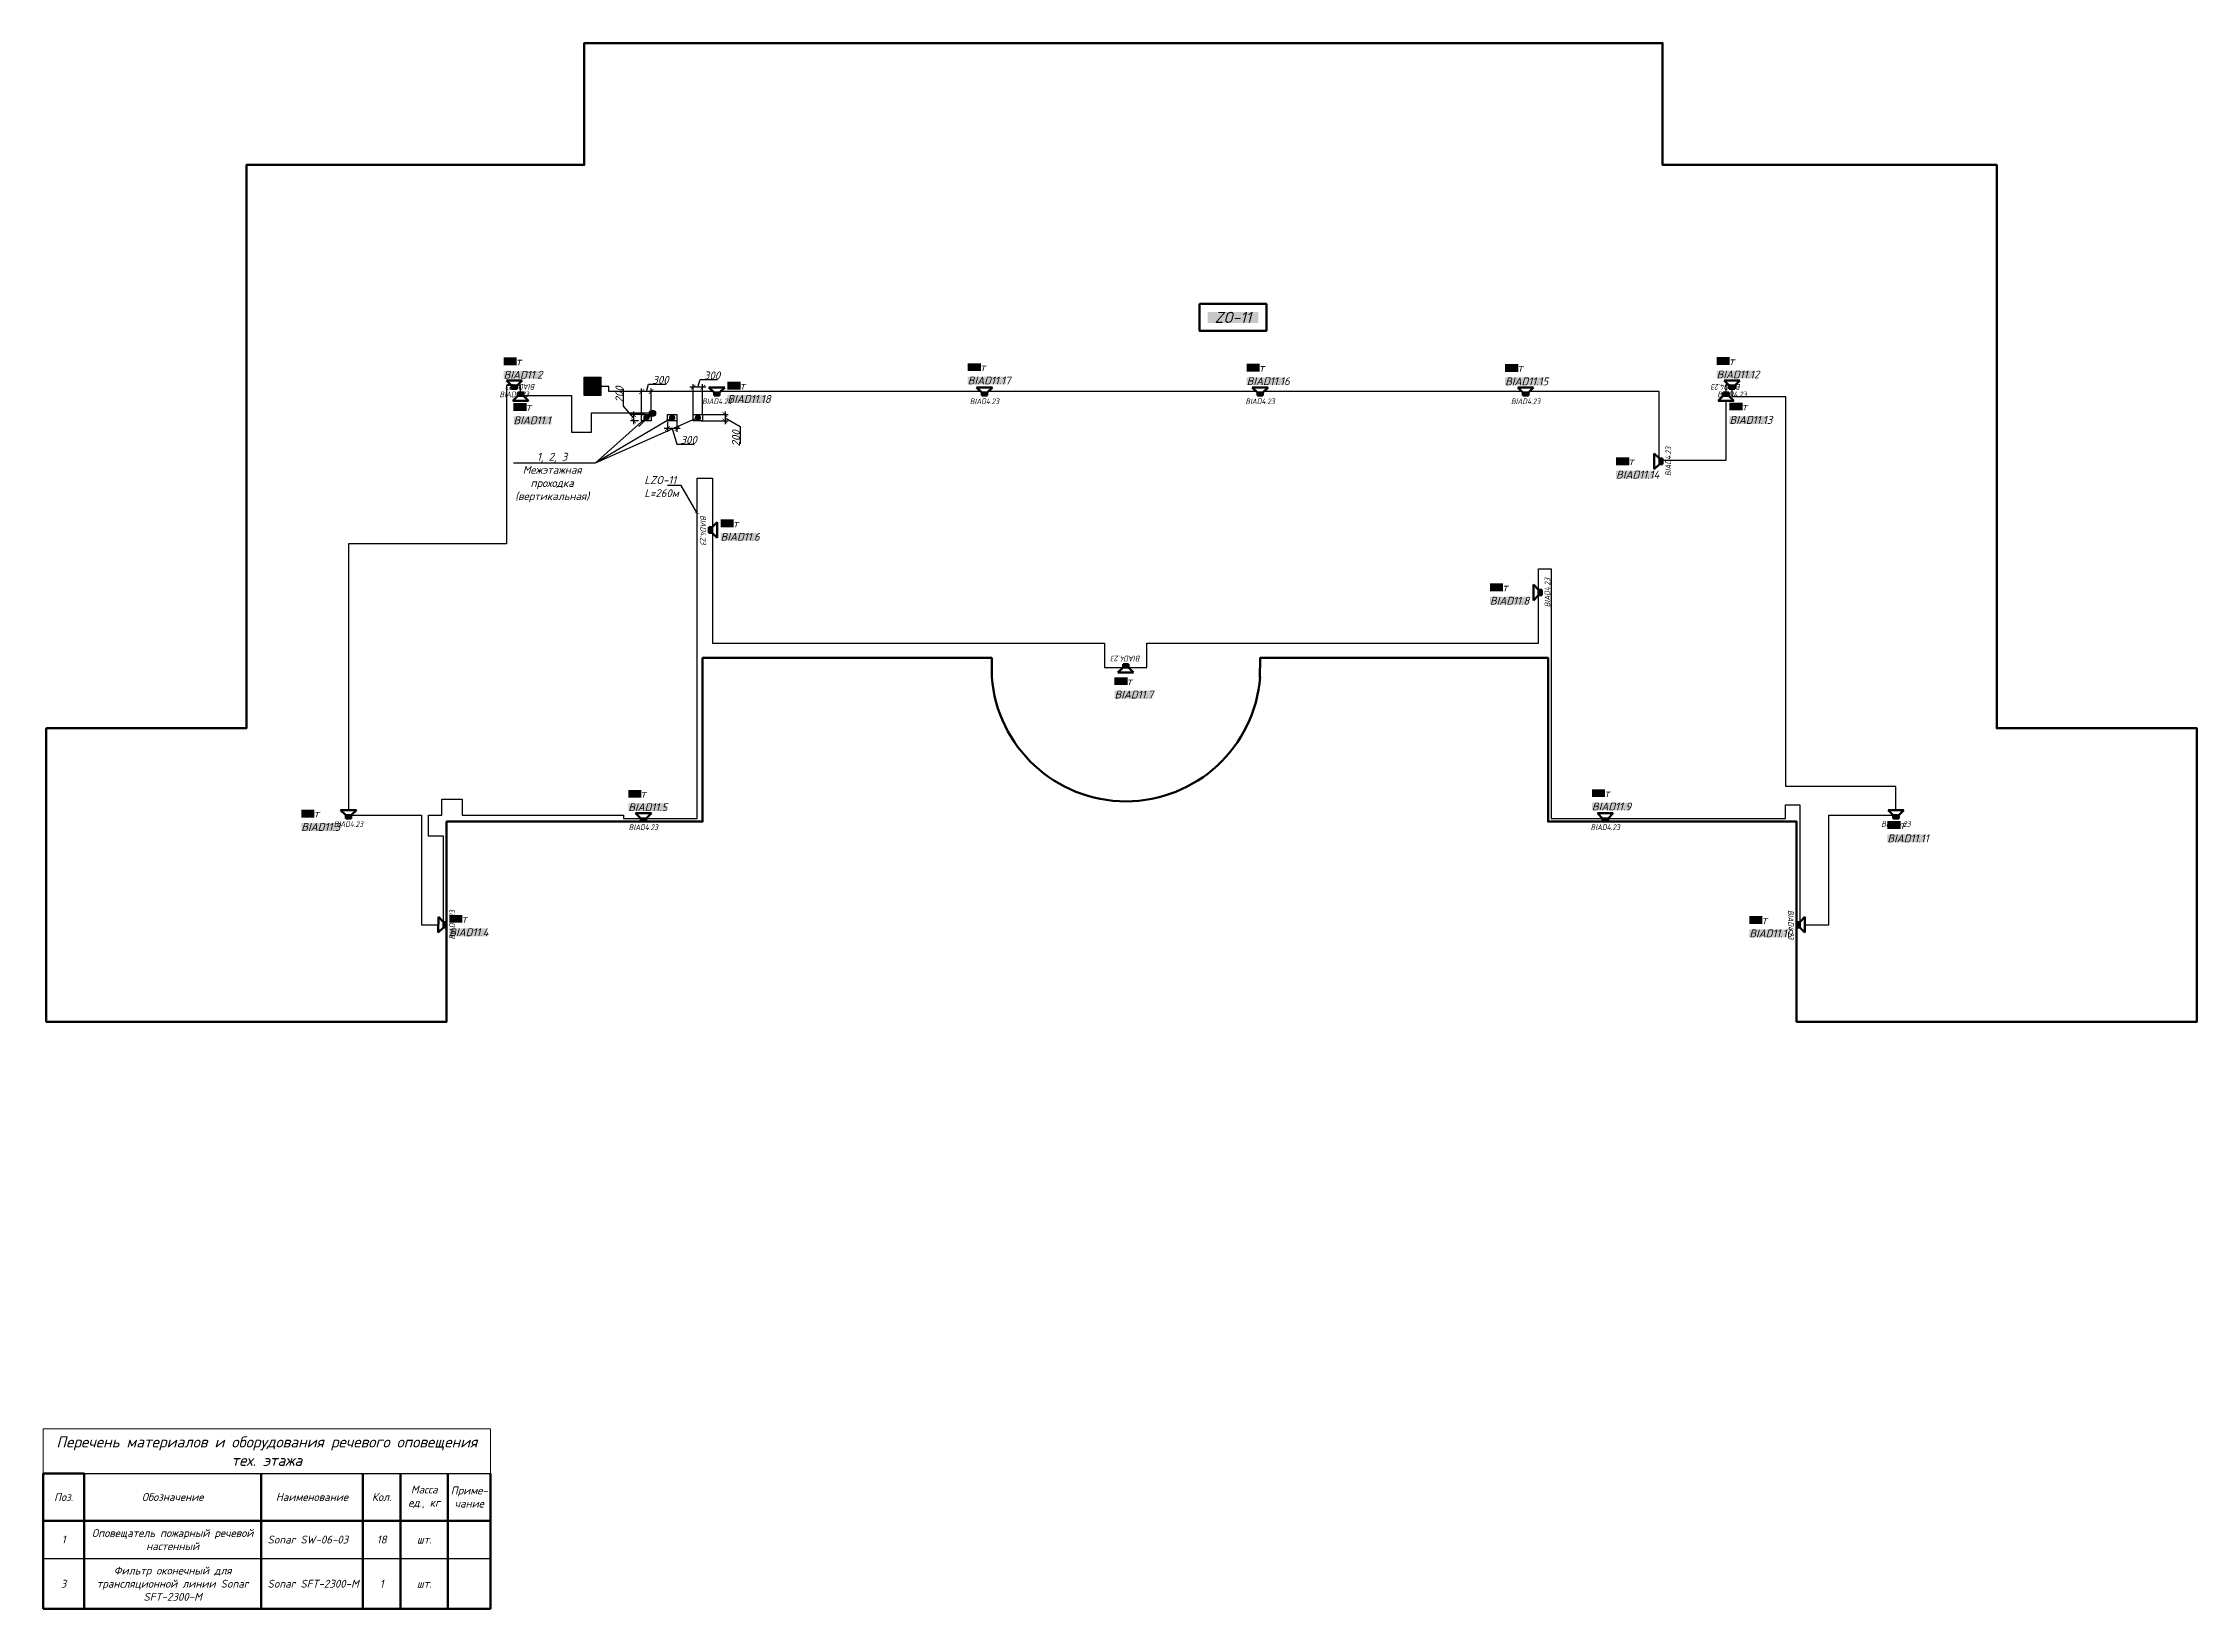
# Model space of a CAD drawing. Extents: x -152830 to 1281226, y -304852 to -2349.
# Drawn here: x 833059 to 901374, y -142658 to -92985 of the extents above; entities that cross this region are included whole.
import ezdxf
from ezdxf import colors
from ezdxf.entities.mleader import LeaderData, LeaderLine
from ezdxf.enums import TextEntityAlignment as Align
from ezdxf.math import Vec2, Vec3

# ---------------------------------------------------------------- set-up
doc = ezdxf.new("R2010")
doc.units = 0
doc.header["$LTSCALE"] = 100
doc.header["$PDMODE"] = 1
doc.header["$PDSIZE"] = 200
doc.linetypes.add('CONTI', pattern=[0])
doc.layers.get('Defpoints').update_dxf_attribs({"color": 42})
for name, color, linetype in [('_1', 7, 'Continuous'), ('_Мэжэтажная', 7, 'Continuous'), ('_СОУЭ_Аннотации', 7, 'Continuous'), ('ODG - Проводка', 3, 'Continuous')]:
    doc.layers.add(name, color=color, linetype=linetype)
for name, color, linetype, lineweight in [('_13_СОУЭ_линии', 5, 'Continuous', 70), ('_СОУЭ Оповещение_речевое', 7, 'Continuous', 30), ('НО Оповещатели Речь', 5, 'Continuous', 50), ('Радио', 5, 'Continuous', 30), ('СС_СКК_Лоток', 170, 'Continuous', 30)]:
    doc.layers.add(name, color=color, linetype=linetype, lineweight=lineweight)
doc.styles.add('BRAZEN-txt', font='isocpeui.ttf')
doc.styles.add('ISOCPEUR', font='isocpeui.ttf', dxfattribs={"height": 250})
doc.styles.add('OlympDesign', font='isocpeui.ttf', dxfattribs={"height": 250})
doc.linetypes.add('Открыто в трубе', pattern='A,2,[1,BDG_GOST,S=1,R=0,X=0,Y=0],-4', length=6)
doc.dimstyles.new('BRAZEN-Размеры_осевые', dxfattribs={"dimscale": 0, "dimtxt": 350, "dimasz": 150, "dimexe": 100, "dimexo": 100, "dimgap": 70, "dimtad": 1, "dimdec": 0, "dimzin": 0, "dimdsep": 46, "dimtxsty": 'BRAZEN-txt', "dimblk": 'ARCHTICK', "dimcen": 1, "dimdle": 100, "dimadec": 0, "dimazin": 0, "dimtfac": 1, "dimtdec": 0, "dimtofl": 0, "dimtmove": 1, "dimatfit": 3, "dimfxl": 1, "dimtolj": 1, "dimtzin": 0, "dimarcsym": 0})

msp = doc.modelspace()

# ---------------------------------------------------------------- texts
at = {"layer": '_СОУЭ_Аннотации', "color": 7, "linetype": 'Открыто в трубе', "lineweight": 60, "ltscale": 100, "style": 'OlympDesign', "bg_fill": 1, "box_fill_scale": 1, "bg_fill_color": 7, "bg_fill_true_color": 16777215, "bg_fill_transparency": 0}
for s, insert, char_height, width, attachment_point in [('ZO-11', (870799.358964, -101685.796588), 350, 1602.16185265, 5), ('6Вт', (847664.55221, -102957.041278, 0), 250, 418.76026667, 1), ('6Вт', (862386.283543, -103140.016989, 0), 250, 418.76026667, 1), ('6Вт', (886137.227393, -102947.417445, 0), 250, 418.76026667, 1), ('6Вт', (871232.447138, -103159.184139, 0), 250, 418.76026667, 1), ('6Вт', (879430.162689, -103166.722871, 0), 250, 418.76026667, 1), ('6Вт', (882950.070613, -106125.327703, 0), 250, 418.76026667, 1), ('6Вт', (878949.848757, -110125.797674, 0), 250, 418.76026667, 1), ('6Вт', (851617.764815, -116674.567883, 0), 250, 418.76026667, 1), ('6Вт', (882183.820168, -116654.047082, 0), 250, 418.76026667, 1), ('6Вт', (841248.417468, -117302.066102, 0), 250, 418.76026667, 1), ('6Вт', (887175.917468, -120677.066102, 0), 250, 418.76026667, 1)]:
    msp.add_mtext(s, dxfattribs=dict(at, insert=insert, char_height=char_height, width=width, attachment_point=attachment_point))
at = {"layer": '_СОУЭ_Аннотации', "char_height": 250, "width": 1197.06228103, "attachment_point": 1, "style": 'OlympDesign', "bg_fill": 1, "box_fill_scale": 1, "bg_fill_color": 7, "bg_fill_true_color": 16777215, "bg_fill_transparency": 0}
for s, insert in [('BIAD11.13', (886547.803754, -104815.489749, 0)), ('BIAD11.7', (867042.933685, -113527.626027, 0))]:
    msp.add_mtext(s, dxfattribs=dict(at, insert=insert))

# ---------------------------------------------------------------- blocks, each defined once
blk = doc.blocks.new('_ArchTick')
at = {"color": 0, "linetype": 'ByBlock', "const_width": 0.15}
blk.add_lwpolyline([(-0.5, -0.5), (0.5, 0.5)], dxfattribs=at)
blk = doc.blocks.new('*D270')
at = {"layer": 'Defpoints', "color": 0, "transparency": 16777216}
for p in [(852044, -104042), (852044, -104900), (852345, -104870)]:
    blk.add_point(p, dxfattribs=at)
at = {"layer": 'СС_СКК_Лоток', "color": 0, "linetype": 'Continuous', "lineweight": -2, "transparency": 16777216}
for p, q in [((852194, -104042), (852266, -103802)), ((852266, -103802), (852817, -103802)), ((852445, -104042), (851944, -104042)), ((852044, -104800), (852044, -103942)), ((852345, -104770), (852345, -103942))]:
    blk.add_line(p, q, dxfattribs=at)
at = {"layer": 'СС_СКК_Лоток', "color": 0, "lineweight": -2, "transparency": 16777216, "xscale": 150, "yscale": 150, "zscale": 150, "rotation": 180}
blk.add_blockref('_ArchTick', (852044, -104042), dxfattribs=at)
at = {"layer": 'СС_СКК_Лоток', "color": 0, "lineweight": -2, "transparency": 16777216, "xscale": 150, "yscale": 150, "zscale": 150}
blk.add_blockref('_ArchTick', (852345, -104042), dxfattribs=at)
at = {"layer": 'СС_СКК_Лоток', "color": 0, "lineweight": 0, "transparency": 16777216, "insert": (852642, -103667), "char_height": 250, "width": 731.08, "attachment_point": 5, "style": 'ISOCPEUR'}
blk.add_mtext('\\A1;300', dxfattribs=at)
blk = doc.blocks.new('*D271')
at = {"layer": 'Defpoints', "color": 0, "transparency": 16777216}
for p in [(851788, -104971), (852049, -104971), (852244, -104770)]:
    blk.add_point(p, dxfattribs=at)
at = {"layer": 'СС_СКК_Лоток', "color": 0, "linetype": 'Continuous', "lineweight": -2, "transparency": 16777216}
for p, q in [((851472, -104506), (851472, -103955)), ((851788, -104870), (851472, -104506)), ((852144, -104770), (851688, -104770)), ((851949, -104971), (851688, -104971)), ((851788, -104670), (851788, -105071))]:
    blk.add_line(p, q, dxfattribs=at)
at = {"layer": 'СС_СКК_Лоток', "color": 0, "lineweight": -2, "transparency": 16777216, "xscale": 150, "yscale": 150, "zscale": 150}
for p, rotation in [((851788, -104770), 90), ((851788, -104971), 270)]:
    blk.add_blockref('_ArchTick', p, dxfattribs=dict(at, rotation=rotation))
at = {"layer": 'СС_СКК_Лоток', "color": 0, "lineweight": 0, "transparency": 16777216, "insert": (851337, -104131), "char_height": 250, "width": 731.08, "attachment_point": 5, "rotation": 90, "style": 'ISOCPEUR'}
blk.add_mtext('\\A1;200', dxfattribs=at)
blk = doc.blocks.new('_Dot')
at = {"color": 0, "linetype": 'ByBlock', "lineweight": -2}
blk.add_line((-0.5, 0), (-1, 0), dxfattribs=at)
at = {"color": 0, "linetype": 'ByBlock', "const_width": 0.5}
blk.add_lwpolyline([(-0.25, 0, 1), (0.25, 0, 1)], format="xyb", close=True, dxfattribs=at)
blk = doc.blocks.new('*D272')
at = {"layer": 'Defpoints', "color": 0, "transparency": 16777216}
for p in [(853677, -103902), (853677, -104900), (853979, -104870)]:
    blk.add_point(p, dxfattribs=at)
at = {"layer": 'СС_СКК_Лоток', "color": 0, "linetype": 'Continuous', "lineweight": -2, "transparency": 16777216}
for p, q in [((853677, -104800), (853677, -103802)), ((853828, -103902), (853900, -103662)), ((853900, -103662), (854451, -103662)), ((853979, -104770), (853979, -103802)), ((854079, -103902), (853577, -103902))]:
    blk.add_line(p, q, dxfattribs=at)
at = {"layer": 'СС_СКК_Лоток', "color": 0, "lineweight": -2, "transparency": 16777216, "xscale": 150, "yscale": 150, "zscale": 150, "rotation": 180}
blk.add_blockref('_ArchTick', (853677, -103902), dxfattribs=at)
at = {"layer": 'СС_СКК_Лоток', "color": 0, "lineweight": -2, "transparency": 16777216, "xscale": 150, "yscale": 150, "zscale": 150}
blk.add_blockref('_ArchTick', (853979, -103902), dxfattribs=at)
at = {"layer": 'СС_СКК_Лоток', "color": 0, "lineweight": 0, "transparency": 16777216, "insert": (854276, -103527), "char_height": 250, "width": 731.08, "attachment_point": 5, "style": 'ISOCPEUR'}
blk.add_mtext('\\A1;300', dxfattribs=at)
blk = doc.blocks.new('*D273')
at = {"layer": 'Defpoints', "color": 0, "transparency": 16777216}
for p in [(853828, -104971), (853878, -104770), (854688, -104971)]:
    blk.add_point(p, dxfattribs=at)
at = {"layer": 'СС_СКК_Лоток', "color": 0, "linetype": 'Continuous', "lineweight": -2, "transparency": 16777216}
for p, q in [((853928, -104971), (854788, -104971)), ((853978, -104770), (854788, -104770)), ((854688, -104670), (854688, -105071)), ((854688, -104870), (855170, -105149)), ((855170, -105149), (855170, -105700))]:
    blk.add_line(p, q, dxfattribs=at)
at = {"layer": 'СС_СКК_Лоток', "color": 0, "lineweight": -2, "transparency": 16777216, "xscale": 150, "yscale": 150, "zscale": 150}
for p, rotation in [((854688, -104770), 90), ((854688, -104971), 270)]:
    blk.add_blockref('_ArchTick', p, dxfattribs=dict(at, rotation=rotation))
at = {"layer": 'СС_СКК_Лоток', "color": 0, "lineweight": 0, "transparency": 16777216, "insert": (855035, -105525), "char_height": 250, "width": 731.08, "attachment_point": 5, "rotation": 90, "style": 'ISOCPEUR'}
blk.add_mtext('\\A1;200', dxfattribs=at)
blk = doc.blocks.new('*D274')
at = {"layer": 'Defpoints', "color": 0, "transparency": 16777216}
for p in [(852861, -104900), (853162, -104870), (852861, -105216)]:
    blk.add_point(p, dxfattribs=at)
at = {"layer": 'СС_СКК_Лоток', "color": 0, "linetype": 'Continuous', "lineweight": -2, "transparency": 16777216}
for p, q in [((852861, -105000), (852861, -105316)), ((853162, -104970), (853162, -105316)), ((853262, -105216), (852761, -105216)), ((853011, -105216), (853158, -105706)), ((853158, -105706), (853709, -105706))]:
    blk.add_line(p, q, dxfattribs=at)
at = {"layer": 'СС_СКК_Лоток', "color": 0, "lineweight": -2, "transparency": 16777216, "xscale": 150, "yscale": 150, "zscale": 150, "rotation": 180}
blk.add_blockref('_ArchTick', (852861, -105216), dxfattribs=at)
at = {"layer": 'СС_СКК_Лоток', "color": 0, "lineweight": -2, "transparency": 16777216, "xscale": 150, "yscale": 150, "zscale": 150}
blk.add_blockref('_ArchTick', (853162, -105216), dxfattribs=at)
at = {"layer": 'СС_СКК_Лоток', "color": 0, "lineweight": 0, "transparency": 16777216, "insert": (853534, -105571), "char_height": 250, "width": 731.08, "attachment_point": 5, "style": 'ISOCPEUR'}
blk.add_mtext('\\A1;300', dxfattribs=at)
blk = doc.blocks.new('*U120')
at = {"layer": 'ODG - Проводка'}
h = blk.add_hatch(color=0, dxfattribs=at)
edge = h.paths.add_edge_path()
edge.add_arc((0, 0), 50, 0, 360)
at = {"layer": 'ODG - Проводка', "color": 0}
for points in [[(0, 0), (212, 212)], [(35, 35), (85, 122)], [(35, 35), (122, 85)]]:
    blk.add_lwpolyline(points, dxfattribs=at)
blk.add_circle((0, 0), 50, dxfattribs=at)
blk = doc.blocks.new('SFT-2300-М')
at = {"true_color": 0xffffff}
h = blk.add_hatch(color=7, dxfattribs=at)
h.dxf.hatch_style = 1
h.paths.add_polyline_path([(250, 292), (-274, 292), (-274, -295), (250, -295)])
at = {"layer": '_1', "lineweight": 30}
h = blk.add_hatch(color=5, dxfattribs=at)
h.dxf.hatch_style = 1
h.paths.add_polyline_path([(177, -2, 1), (-202, -2, 1)])
at = {"color": 5, "lineweight": 30}
blk.add_lwpolyline([(-274, 292), (250, 292), (250, -295), (-274, -295)], close=True, dxfattribs=at)
blk.add_circle((-12, -2), 189, dxfattribs=at)
blk = doc.blocks.new('*U104')
at = {"color": 5}
blk.add_wipeout([(-348, 366), (348, 366), (121, 140), (121, 0), (-121, 0), (-121, 140)], dxfattribs=at).dxf.layer = 'НО Оповещатели Речь'
at = {"layer": 'НО Оповещатели Речь'}
h = blk.add_hatch(color=5, dxfattribs=at)
h.dxf.hatch_style = 1
h.set_gradient(color1=(0, 0, 255), color2=(0, 0, 255), tint=1)
h.paths.add_polyline_path([(-121, 0), (121, 0), (121, 140), (-121, 140)])
at = {"layer": 'НО Оповещатели Речь', "color": 5}
for p, q in [((-121, 140), (-348, 366)), ((-348, 366), (348, 366)), ((121, 140), (-121, 140)), ((-121, 140), (-121, 0)), ((-121, 0), (121, 0)), ((121, 140), (348, 366)), ((121, 0), (121, 140))]:
    blk.add_line(p, q, dxfattribs=at)
at = {"layer": 'Defpoints', "lineweight": 50, "ltscale": 100, "style": 'OlympDesign', "width": 0.8}
blk.add_text('BIAD4.23', height=250, dxfattribs=at).set_placement((0, -250), align=Align.MIDDLE_CENTER)
blk = doc.blocks.new('*T2341')
at = {"color": 0, "lineweight": 50, "transparency": 16777216}
for p, q in [((0, -1410), (1300, -1410)), ((0, -1410), (0, -5710)), ((1300, -1410), (1300, -5710)), ((6919, -1410), (6919, -5710)), ((10139, -1410), (10139, -5710)), ((11339, -1410), (11339, -5710)), ((12839, -1410), (12839, -5710)), ((14195, -1410), (14195, -5710)), ((0, -2910), (14195, -2910)), ((0, -5710), (14195, -5710))]:
    blk.add_line(p, q, dxfattribs=at)
at = {"color": 0, "linetype": 'ByBlock', "lineweight": -2, "transparency": 16777216}
blk.add_line((1300, -1410), (14195, -1410), dxfattribs=at)
at = {"color": 0, "transparency": 16777216}
for p, q in [((0, -4110), (1300, -4110)), ((12839, -4110), (14195, -4110))]:
    blk.add_line(p, q, dxfattribs=at)
at = {"color": 0, "lineweight": -2, "transparency": 16777216}
blk.add_line((1300, -4110), (12839, -4110), dxfattribs=at)
at = {"layer": 'Defpoints', "color": 8, "linetype": 'ByBlock', "lineweight": 0, "transparency": 16777216}
for p, q in [((0, 0), (14195, 0)), ((0, 0), (0, -1410)), ((14195, 0), (14195, -1410))]:
    blk.add_line(p, q, dxfattribs=at)
at = {"color": 0, "transparency": 16777216, "style": 'OlympDesign'}
for s, insert, char_height, width, attachment_point in [('Перечень материалов и оборудования речевого оповещения тех. этажа', (7097, -705), 350, 13794.54, 5), ('Поз.', (650, -2160), 250, 900, 5), ('Обозначение', (4110, -2160), 250, 5219.44, 5), ('Наименование', (8529, -2160), 250, 2819.56, 5), ('Кол.', (10739, -2160), 250, 800, 5), ('Масса ед., кг', (12089, -2160), 250, 1100, 5), ('Приме- чание', (13517, -2160), 250, 955.55, 5), ('1', (650, -3510), 250, 900, 5), ('Оповещатель пожарный речевой настенный ', (4110, -3510), 250, 5219.44, 5), ('Sonar SW-06-03', (7119, -3510), 250, 2819.56, 4), ('18', (10739, -3510), 250, 800, 5), ('шт.', (12089, -3510), 250, 1100, 5), ('Фильтр оконечный для трансляционной линии Sonar SFT-2300-М', (4110, -4910), 250, 5219.44, 5), ('3', (650, -4910), 250, 900, 5), ('Sonar SFT-2300-М', (7119, -4910), 250, 2819.56, 4), ('1', (10739, -4910), 250, 800, 5), ('шт.', (12089, -4910), 250, 1100, 5)]:
    blk.add_mtext(s, dxfattribs=dict(at, insert=insert, char_height=char_height, width=width, attachment_point=attachment_point))

# ---------------------------------------------------------------- dimensions: what is measured, and where the dimension line sits
at = {"layer": 'СС_СКК_Лоток', "color": 7, "lineweight": 0}
for base, p1, p2, picture, middle in [((851788.3878, -104970.993268), (852244.245414, -104769.809572), (852048.55776, -104970.993268), '*D271', (851471.622117, -104496.411226)), ((854688.029251, -104971.018653), (853877.996138, -104769.809572), (853827.996138, -104971.018653), '*D273', (855170.157621, -105159.327128))]:
    dim = msp.add_linear_dim(base=base, p1=p1, p2=p2, angle=270, dimstyle='BRAZEN-Размеры_осевые', override={"dimscale": 1, "dimtxt": 250, "dimgap": 10, "dimrnd": 50, "dimtxsty": 'ISOCPEUR'}, dxfattribs=at)
    dim.commit()
    dim.dimension.update_dxf_attribs({"geometry": picture, "text_midpoint": middle, "dimtype": 160})
for base, p1, p2, picture, middle in [((852043.631259, -104042.218663), (852344.870052, -104870.414112), (852043.631259, -104899.767874), '*D270', (852276.250655, -103667.218663)), ((853677.381983, -103901.587141), (853978.620776, -104870.414112), (853677.381983, -104899.767874), '*D272', (853910.00138, -103526.587141)), ((852860.506621, -105216.432628), (853161.745414, -104870.414112), (852860.506621, -104899.767874), '*D274', (853168.126018, -105571.432628))]:
    dim = msp.add_linear_dim(base=base, p1=p1, p2=p2, angle=180, dimstyle='BRAZEN-Размеры_осевые', override={"dimscale": 1, "dimtxt": 250, "dimgap": 10, "dimrnd": 50, "dimtxsty": 'ISOCPEUR'}, dxfattribs=at)
    dim.commit()
    dim.dimension.update_dxf_attribs({"geometry": picture, "text_midpoint": middle})

# ---------------------------------------------------------------- linework, layer by layer
at = {"layer": '_13_СОУЭ_линии', "color": 5, "lineweight": 30}
msp.add_lwpolyline([(852388.060668, -104729.312879), (850441.672991, -104729.312879), (850441.672991, -105342.062362), (849829.69079, -105342.062362), (849829.69079, -104170.193022), (848196.114245, -104170.193022), (848196.114245, -103852.037002), (847761.241756, -103852.037002), (847761.241756, -108872.902331), (842746.120776, -108872.902331), (842746.120776, -117479.42613), (845065.164956, -117479.42613), (845065.164956, -120954.52318), (845758.237394, -120954.700446), (845758.237394, -118142.121606), (845286.027184, -118142.121606), (845286.027184, -117479.42613), (845705.201438, -117479.42613), (845705.201438, -116969.740331), (846355.647548, -116969.740331), (846355.647548, -117479.42613), (851465.817071, -117479.42613), (851465.817071, -117579.42613), (853799.955811, -117579.42613), (853799.955811, -106791.579279), (854288.430221, -106791.579279), (854288.430221, -112021.739117), (866728.277609, -112021.739117), (866728.277609, -112790.193014), (868069.074998, -112790.193014), (868069.074998, -112021.739117), (880493.237338, -112021.739117), (880493.237338, -109667.599976), (880891.03329, -109667.599976), (880891.03329, -117579.42613), (888321.946459, -117579.42613), (888321.946459, -117155.185247), (888774.004218, -117155.185247), (888774.004218, -120954.809572), (889694.42043, -120954.809572), (889694.42043, -117479.42613), (891828.620776, -117479.42613), (891828.620776, -116566.330939), (888332.444669, -116566.330939), (888332.444669, -104203.894837), (886636.585129, -104203.894837), (886636.585129, -103841.909093), (886435.342702, -103841.909093), (886435.342702, -106226.443667), (884314.512747, -106226.443667), (884314.512747, -104038.085156), (850999.552899, -104038.085156), (850999.552899, -103874.111523), (850748.016519, -103874.111523)], dxfattribs=at)
at = {"layer": '_Мэжэтажная', "color": 18, "lineweight": 30, "true_color": 0x000000}
for points in [[(852043.620776, -104769.809572), (852344.870052, -104769.809572), (852344.870052, -104971.018653), (852043.620776, -104971.018653)], [(852860.496138, -104769.809572), (853161.745414, -104769.809572), (853161.745414, -104971.018653), (852860.496138, -104971.018653)], [(853677.3715, -104769.809572), (853978.620776, -104769.809572), (853978.620776, -104971.018653), (853677.3715, -104971.018653)]]:
    msp.add_lwpolyline(points, close=True, dxfattribs=at)
at = {"layer": '_СОУЭ_Аннотации', "color": 1, "linetype": 'CONTI', "lineweight": 60, "ltscale": 100}
msp.add_lwpolyline([(869736.230964, -101261.542088), (871862.486964, -101261.542088), (871862.486964, -102110.051088), (869736.230964, -102110.051088)], close=True, dxfattribs=at)

# ---------------------------------------------------------------- block references
for name, p in [('SFT-2300-М', (850498.021667, -103872.507109)), ('*T2341', (833058.620776, -136948.565035))]:
    msp.add_blockref(name, p)

msp.set_redraw_order([(e.dxf.handle, doc.entitydb.next_handle()) for e in msp.query("TEXT MTEXT ATTDEF DIMENSION ARC_DIMENSION")])  # texts and dimensions are drawn at this point

# ---------------------------------------------------------------- next in the draw order: leaders
at = {"layer": '_Мэжэтажная', "color": 7, "lineweight": 0}
ml = msp.add_multileader_mtext('Standard', dxfattribs=at)
ml.set_content('1, 2, 3^JМежэтажная проходка (вертикальная)', color=7, style='ISOCPEUR')
ml.set_leader_properties()
ml.set_arrow_properties(name='DOT')
ml.build(insert=Vec2(0, 0))
ml.multileader.update_dxf_attribs({"text_left_attachment_type": 6, "text_right_attachment_type": 6, "dogleg_length": 100, "arrow_head_size": 200})
ctx = ml.context
ctx.base_point, ctx.char_height, ctx.arrow_head_size, ctx.landing_gap_size, ctx.plane_origin = Vec3(847945.465823, -106307.577341), 250, 200, 0, Vec3(860436.865871, -106802.732589)
ctx.left_attachment, ctx.right_attachment, ctx.text_align_type = 6, 6, 1
notes = []
notes.append((ctx, [(0, (1, 1, 0), (850566.109762, -106307.577341), (-1, 0), 100, [(0, [(852194.245414, -104870.414112)], 0, [])])]))
ctx.mtext.insert, ctx.mtext.width, ctx.mtext.alignment, ctx.mtext.flow_direction = Vec3(849205.787793, -105982.577341), 2467.27373386, 2, 5
ctx.mtext.has_bg_fill, ctx.mtext.bg_color, ctx.mtext.bg_scale_factor, ctx.mtext.bg_transparency, ctx.mtext.use_window_bg_color = 1, -1027028792, 1.5, 0, 1
for ctx, leaders in notes:
    for number, flags, end, landing, length, lines in leaders:
        leader = LeaderData()
        leader.index, (leader.has_last_leader_line, leader.has_dogleg_vector, leader.attachment_direction) = number, flags
        leader.last_leader_point, leader.dogleg_vector, leader.dogleg_length = Vec3(end), Vec3(landing), length
        for number, points, colour, breaks in lines:
            line = LeaderLine()
            line.index, line.vertices, line.color, line.breaks = number, Vec3.list(points), colors.encode_raw_color(colour), breaks
            leader.lines.append(line)
        ctx.leaders.append(leader)

# ---------------------------------------------------------------- next in the draw order: leaders
ml = msp.add_multileader_mtext('Standard', dxfattribs=at)
ml.set_content('1, 2, 3^JМежэтажная проходка (вертикальная)', color=7, style='ISOCPEUR')
ml.set_leader_properties()
ml.set_arrow_properties(name='DOT')
ml.build(insert=Vec2(0, 0))
ml.multileader.update_dxf_attribs({"text_left_attachment_type": 6, "text_right_attachment_type": 6, "dogleg_length": 100, "arrow_head_size": 200})
ctx = ml.context
ctx.base_point, ctx.char_height, ctx.arrow_head_size, ctx.landing_gap_size, ctx.plane_origin = Vec3(847945.465823, -106307.577341), 250, 200, 0, Vec3(860436.865871, -106802.732589)
ctx.left_attachment, ctx.right_attachment, ctx.text_align_type = 6, 6, 1
notes = []
notes.append((ctx, [(0, (1, 1, 0), (850566.109762, -106307.577341), (-1, 0), 100, [(0, [(853827.996138, -104870.414112)], 0, [])])]))
ctx.mtext.insert, ctx.mtext.width, ctx.mtext.alignment, ctx.mtext.flow_direction = Vec3(849205.787793, -105982.577341), 2467.27373386, 2, 5
ctx.mtext.has_bg_fill, ctx.mtext.bg_color, ctx.mtext.bg_scale_factor, ctx.mtext.bg_transparency, ctx.mtext.use_window_bg_color = 1, -1027028792, 1.5, 0, 1
for ctx, leaders in notes:
    for number, flags, end, landing, length, lines in leaders:
        leader = LeaderData()
        leader.index, (leader.has_last_leader_line, leader.has_dogleg_vector, leader.attachment_direction) = number, flags
        leader.last_leader_point, leader.dogleg_vector, leader.dogleg_length = Vec3(end), Vec3(landing), length
        for number, points, colour, breaks in lines:
            line = LeaderLine()
            line.index, line.vertices, line.color, line.breaks = number, Vec3.list(points), colors.encode_raw_color(colour), breaks
            leader.lines.append(line)
        ctx.leaders.append(leader)

# ---------------------------------------------------------------- next in the draw order: leaders
ml = msp.add_multileader_mtext('Standard', dxfattribs=at)
ml.set_content('1, 2, 3^JМежэтажная проходка (вертикальная)', color=7, style='ISOCPEUR')
ml.set_leader_properties()
ml.set_arrow_properties(name='DOT')
ml.build(insert=Vec2(0, 0))
ml.multileader.update_dxf_attribs({"text_left_attachment_type": 6, "text_right_attachment_type": 6, "dogleg_length": 100, "arrow_head_size": 200})
ctx = ml.context
ctx.base_point, ctx.char_height, ctx.arrow_head_size, ctx.landing_gap_size, ctx.plane_origin = Vec3(847945.465823, -106307.577341), 250, 200, 0, Vec3(860436.865871, -106802.732589)
ctx.left_attachment, ctx.right_attachment, ctx.text_align_type = 6, 6, 1
notes = []
notes.append((ctx, [(0, (1, 1, 0), (850566.109762, -106307.577341), (-1, 0), 100, [(0, [(853011.120776, -104870.414112)], 0, [])])]))
ctx.mtext.insert, ctx.mtext.width, ctx.mtext.alignment, ctx.mtext.flow_direction = Vec3(849205.787793, -105982.577341), 2467.27373386, 2, 5
ctx.mtext.has_bg_fill, ctx.mtext.bg_color, ctx.mtext.bg_scale_factor, ctx.mtext.bg_transparency, ctx.mtext.use_window_bg_color = 1, -1027028792, 1.5, 0, 1
for ctx, leaders in notes:
    for number, flags, end, landing, length, lines in leaders:
        leader = LeaderData()
        leader.index, (leader.has_last_leader_line, leader.has_dogleg_vector, leader.attachment_direction) = number, flags
        leader.last_leader_point, leader.dogleg_vector, leader.dogleg_length = Vec3(end), Vec3(landing), length
        for number, points, colour, breaks in lines:
            line = LeaderLine()
            line.index, line.vertices, line.color, line.breaks = number, Vec3.list(points), colors.encode_raw_color(colour), breaks
            leader.lines.append(line)
        ctx.leaders.append(leader)

# ---------------------------------------------------------------- next in the draw order: linework, layer by layer
at = {"layer": '_СОУЭ_Аннотации', "color": 67, "linetype": 'CONTI', "lineweight": 60, "ltscale": 100, "true_color": 0x727430}
msp.add_lwpolyline([(871656.058054, -113118.858895), (871659.464254, -112489.809572), (880793.620776, -112489.809572), (880793.620776, -117679.809572), (888673.620776, -117679.809572), (888673.620776, -124029.809572), (901373.620776, -124029.809572), (901373.620776, -114719.809572), (895023.620776, -114719.809572), (895023.620776, -96849.809572), (884423.620776, -96849.809572), (884423.620776, -92984.809572), (850223.620776, -92984.809572), (850223.620776, -96849.809572), (839508.620776, -96849.809572), (839508.620776, -114719.809572), (833158.620776, -114719.809572), (833158.613053, -124029.809563), (845858.852097, -124029.809563), (845858.852097, -117679.809572), (853978.620776, -117679.809572), (853978.620776, -112489.809572), (863149.335184, -112489.809572), (863149.335184, -113089.94865, 0.9283751995), (871658.318264, -113089.809572)], format="xyb", dxfattribs=at)

# ---------------------------------------------------------------- next in the draw order: block references
at = {"layer": 'Радио', "xscale": 2, "yscale": 2, "zscale": 2, "rotation": 178.7329526101915}
msp.add_blockref('*U120', (852388.060668, -104729.312879), dxfattribs=at)
msp.add_blockref('*U120', (852388.060668, -104729.312879), dxfattribs=at)

# ---------------------------------------------------------------- next in the draw order: texts
at = {"layer": '_СОУЭ_Аннотации', "insert": (847979.898597, -104827.492429, 0), "char_height": 250, "width": 1197.06228103, "attachment_point": 1, "style": 'OlympDesign', "bg_fill": 1, "box_fill_scale": 1, "bg_fill_color": 7, "bg_fill_true_color": 16777215, "bg_fill_transparency": 0}
msp.add_mtext('BIAD11.1', dxfattribs=at)

# ---------------------------------------------------------------- next in the draw order: block references
at = {"layer": '_СОУЭ Оповещение_речевое', "color": 4, "lineweight": 50, "xscale": 0.71930163509888, "yscale": 0.71930163509888, "zscale": 0.71930163509888}
for p in [(848003.638584, -103949.809581), (886628.620776, -103949.809572), (854428.620776, -104169.809572), (862918.620776, -104169.809572), (871661.054395, -104169.809572), (880083.620776, -104169.809572), (842746.120776, -117579.809572), (852101.120776, -117679.809572), (882608.620776, -117679.809572), (891828.620776, -117579.809572)]:
    msp.add_blockref('*U104', p, dxfattribs=at)
at = {"layer": '_СОУЭ Оповещение_речевое', "color": 4, "lineweight": 50}
for p, xscale, yscale, zscale, rotation in [((884426.103062, -106252.327286), 0.71930163509888, 0.71930163509888, 0.71930163509888, 90), ((854178.620776, -108429.809572), 0.71930163509888, 0.71930163509888, 0.71930163509888, 270), ((880593.62078, -110414.809572), 0.71930163509888, 0.71930163509888, 0.71930163509888, 90), ((867398.658783, -112689.809572), 0.71930163509888, 0.71930163509888, 0.71930163509888, 180), ((845858.620776, -120954.809572), 0.7193016350988798, 0.7193016350988798, 0.7193016350988798, 89.93771444514319), ((888673.620776, -120954.809572), 0.71930163509888, 0.71930163509888, 0.71930163509888, 270)]:
    msp.add_blockref('*U104', p, dxfattribs=dict(at, xscale=xscale, yscale=yscale, zscale=zscale, rotation=rotation))

# ---------------------------------------------------------------- next in the draw order: block references
at = {"layer": '_СОУЭ Оповещение_речевое', "color": 4, "lineweight": 50, "xscale": 0.71930163509888, "yscale": 0.71930163509888, "zscale": 0.71930163509888, "rotation": 180}
for p in [(848205.153432, -104069.809581), (886438.620776, -104069.809572)]:
    msp.add_blockref('*U104', p, dxfattribs=at)

# ---------------------------------------------------------------- next in the draw order: texts
at = {"layer": '_СОУЭ_Аннотации', "color": 7, "linetype": 'Открыто в трубе', "lineweight": 60, "ltscale": 100, "char_height": 250, "width": 418.76026667, "attachment_point": 1, "style": 'OlympDesign', "bg_fill": 1, "box_fill_scale": 1, "bg_fill_color": 7, "bg_fill_true_color": 16777215, "bg_fill_transparency": 0}
for s, insert in [('6Вт', (854763.609093, -103725.608487, 0)), ('6Вт', (854546.433828, -108098.10096, 0)), ('3Вт', (867040.602792, -113102.266544, 0)), ('6Вт', (891553.786351, -117663.789569, 0)), ('6Вт', (845939.716579, -120643.340815, 0))]:
    msp.add_mtext(s, dxfattribs=dict(at, insert=insert))
at = {"layer": '_СОУЭ_Аннотации', "char_height": 250, "width": 1197.06228103, "attachment_point": 1, "style": 'OlympDesign', "bg_fill": 1, "box_fill_scale": 1, "bg_fill_color": 7, "bg_fill_true_color": 16777215, "bg_fill_transparency": 0}
for s, insert in [('BIAD11.17', (862388.614435, -103565.376472, 0)), ('BIAD11.16', (871234.778031, -103584.543622, 0)), ('BIAD11.15', (879432.493582, -103592.082354, 0)), ('BIAD11.18', (854765.939985, -104150.967971, 0)), ('BIAD11.14', (882952.401506, -106550.687186, 0)), ('BIAD11.6', (854548.76472, -108523.460443, 0)), ('BIAD11.8', (878952.179649, -110551.157158, 0)), ('BIAD11.5', (851620.095708, -117099.927366, 0)), ('BIAD11.9', (882186.15106, -117079.406565, 0)), ('BIAD11.3', (841250.74836, -117727.425586, 0)), ('BIAD11.11', (891556.117243, -118089.149053, 0)), ('BIAD11.4', (845942.047472, -121068.700298, 0)), ('BIAD11.10', (887178.24836, -121102.425586, 0))]:
    msp.add_mtext(s, dxfattribs=dict(at, insert=insert))

# ---------------------------------------------------------------- next in the draw order: leaders
ml = msp.add_multileader_mtext('Standard')
ml.set_content('LZO-11^JL=260м', color=256, style='OlympDesign')
ml.set_leader_properties(color=256, linetype='ByLayer', lineweight=-1)
ml.set_arrow_properties(name='ARCHTICK')
ml.build(insert=Vec2(0, 0))
ml.multileader.update_dxf_attribs({"text_left_attachment_type": 6, "text_right_attachment_type": 6, "dogleg_length": 50, "arrow_head_size": 100})
ctx = ml.context
ctx.base_point, ctx.char_height, ctx.arrow_head_size, ctx.landing_gap_size, ctx.plane_origin = Vec3(852129.319615, -107021.817624), 250, 100, 0, Vec3(853633.542418, -107571.679989)
ctx.left_attachment, ctx.right_attachment = 6, 6
notes = []
notes.append((ctx, [(0, (1, 1, 0), (853299.016584, -107021.817624), (-1, 0), 50, [(0, [(853799.955811, -107902.565078)], 0, [])])]))
ctx.mtext.insert, ctx.mtext.width, ctx.mtext.flow_direction = Vec3(852129.319615, -106721.817624), 383.66637116, 5
ctx.mtext.has_bg_fill, ctx.mtext.bg_color, ctx.mtext.bg_scale_factor, ctx.mtext.bg_transparency, ctx.mtext.use_window_bg_color = 1, -1027028792, 1.5, 0, 1
for ctx, leaders in notes:
    for number, flags, end, landing, length, lines in leaders:
        leader = LeaderData()
        leader.index, (leader.has_last_leader_line, leader.has_dogleg_vector, leader.attachment_direction) = number, flags
        leader.last_leader_point, leader.dogleg_vector, leader.dogleg_length = Vec3(end), Vec3(landing), length
        for number, points, colour, breaks in lines:
            line = LeaderLine()
            line.index, line.vertices, line.color, line.breaks = number, Vec3.list(points), colors.encode_raw_color(colour), breaks
            leader.lines.append(line)
        ctx.leaders.append(leader)

# ---------------------------------------------------------------- next in the draw order: texts
for s, insert in [('BIAD11.2', (847666.883102, -103382.400762, 0)), ('BIAD11.12', (886139.558286, -103372.776928, 0))]:
    msp.add_mtext(s, dxfattribs=dict(at, insert=insert))
at = {"layer": '_СОУЭ_Аннотации', "color": 7, "linetype": 'Открыто в трубе', "lineweight": 60, "ltscale": 100, "char_height": 250, "width": 418.76026667, "attachment_point": 1, "style": 'OlympDesign', "bg_fill": 1, "box_fill_scale": 1, "bg_fill_color": 7, "bg_fill_true_color": 16777215, "bg_fill_transparency": 0}
for insert in [(847977.567705, -104402.132945, 0), (886545.472861, -104390.130265, 0)]:
    msp.add_mtext('6Вт', dxfattribs=dict(at, insert=insert))

doc.saveas('drawing.dxf')
